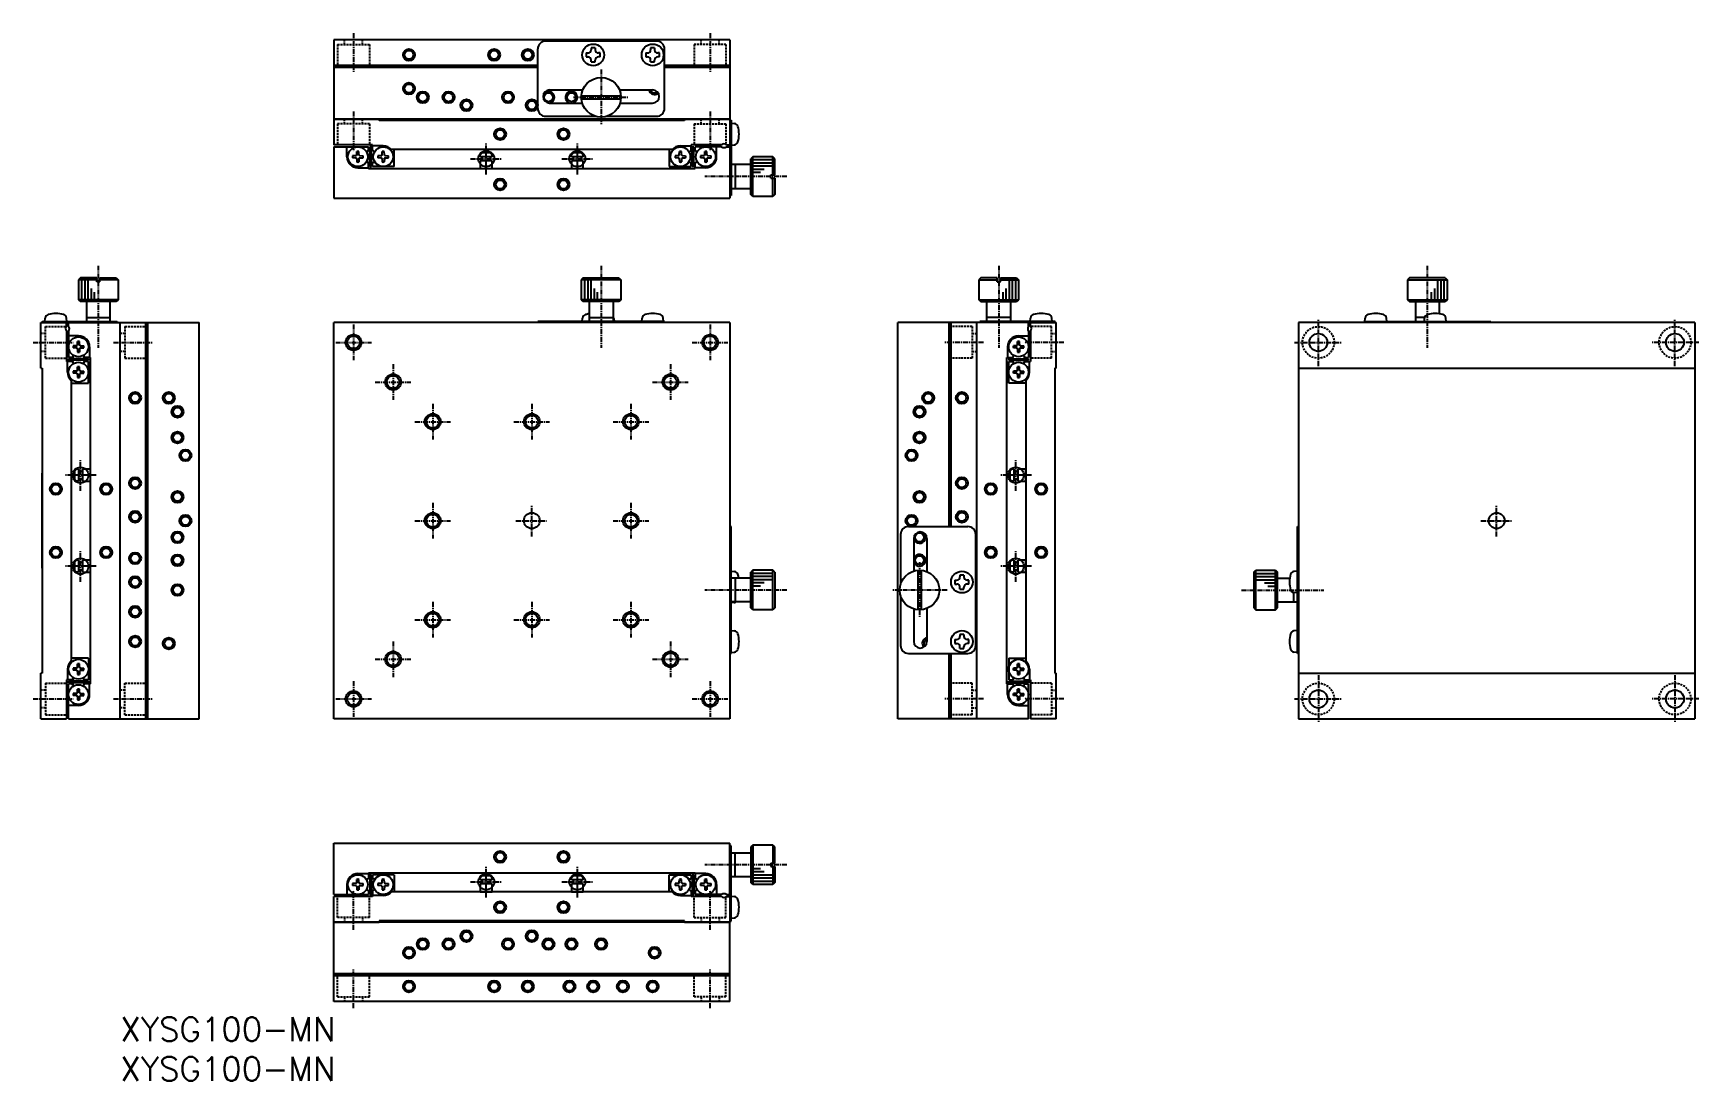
# Model space of a CAD drawing. Extents: x -20 to 401, y 390 to 654.
import ezdxf

# ---------------------------------------------------------------- set-up
doc = ezdxf.new("R2010")
doc.units = 0
doc.linetypes.add('CENTER', pattern=[2, 1.25, -0.25, 0.25, -0.25])
doc.linetypes.add('DASHED', pattern=[0.75, 0.5, -0.25])
doc.layers.get('0').update_dxf_attribs({"linetype": 'CONTINUOUS'})
doc.layers.add('CENTER', color=1, linetype='CENTER')
doc.styles.get("Standard").update_dxf_attribs({"font": 'TXT', "bigfont": 'BIGFONT'})

msp = doc.modelspace()

# ---------------------------------------------------------------- texts
at = {"color": 7, "linetype": 'CONTINUOUS'}
for p in [(2.34, 399.53), (2.34, 389.53)]:
    msp.add_text('XYSG100-MN', height=6, dxfattribs=at).set_placement(p)

# ---------------------------------------------------------------- linework, layer by layer
at = {"color": 7, "linetype": 'CONTINUOUS'}
for p, q in [((56.16, 652.3), (56.16, 632.3)), ((156.16, 652.3), (56.16, 652.3)), ((137.66, 652), (109.66, 652)), ((156.16, 652.3), (156.16, 632.3)), ((107.66, 635), (107.66, 650)), ((119.91, 649), (119.91, 648)), ((119.91, 649), (120.36, 649)), ((119.91, 648), (120.36, 648)), ((122.16, 650.25), (121.16, 650.25)), ((121.16, 650.25), (121.16, 649.8)), ((122.16, 650.25), (122.16, 649.8)), ((123.41, 649), (122.96, 649)), ((123.41, 648), (122.96, 648)), ((123.41, 648), (123.41, 649)), ((134.91, 649), (134.91, 648)), ((134.91, 649), (135.36, 649)), ((134.91, 648), (135.36, 648)), ((137.16, 650.25), (136.16, 650.25)), ((136.16, 650.25), (136.16, 649.8)), ((137.16, 650.25), (137.16, 649.8)), ((138.41, 649), (137.96, 649)), ((138.41, 648), (137.96, 648)), ((138.41, 648), (138.41, 649)), ((139.66, 635), (139.66, 650)), ((107.66, 645.8), (56.16, 645.8)), ((57.56, 645.55), (56.16, 645.55)), ((107.66, 645.3), (56.16, 645.3)), ((57.56, 645.55), (57.56, 645.3)), ((121.16, 646.75), (121.16, 647.2)), ((121.16, 646.75), (122.16, 646.75)), ((122.16, 646.75), (122.16, 647.2)), ((136.16, 646.75), (136.16, 647.2)), ((136.16, 646.75), (137.16, 646.75)), ((137.16, 646.75), (137.16, 647.2)), ((156.16, 645.8), (139.66, 645.8)), ((156.16, 645.3), (139.66, 645.3)), ((154.76, 645.55), (154.76, 645.3)), ((154.76, 645.55), (156.16, 645.55)), ((110.66, 639.65), (119.02, 639.65)), ((128.31, 639.65), (136.66, 639.65)), ((110.66, 636.35), (118.88, 636.35)), ((118.68, 638.2), (128.65, 638.2)), ((118.68, 637.4), (128.65, 637.4)), ((128.45, 636.35), (136.66, 636.35)), ((156.16, 632.3), (56.16, 632.3)), ((56.16, 632.3), (67.66, 632.3)), ((56.16, 632.3), (56.16, 625.8)), ((67.66, 631.95), (67.66, 632.3)), ((144.66, 631.95), (67.66, 631.95)), ((94.16, 632), (94.16, 631.95)), ((94.16, 632), (118.16, 632)), ((109.66, 633), (122.26, 633)), ((118.16, 632), (118.16, 631.95)), ((125.06, 633), (137.66, 633)), ((144.66, 632.3), (156.16, 632.3)), ((144.66, 632.3), (144.66, 631.95)), ((156.16, 632.3), (156.16, 612.3)), ((156.16, 632), (156.46, 632)), ((156.46, 632), (156.46, 613)), ((156.46, 631.25), (157.31, 631.17)), ((65.96, 625.8), (56.16, 625.8)), ((56.16, 625.3), (56.16, 612.3)), ((56.16, 625.3), (64.96, 625.3)), ((59.51, 622.75), (59.51, 625.3)), ((61.78, 623.07), (60.94, 623.06)), ((61.78, 622.52), (60.94, 622.54)), ((61.78, 623.07), (61.92, 623.13)), ((61.78, 622.52), (61.92, 622.46)), ((61.99, 623.3), (61.92, 623.13)), ((61.99, 622.3), (61.92, 622.46)), ((61.99, 623.3), (62, 624.12)), ((61.99, 622.3), (62, 621.47)), ((62.54, 623.3), (62.52, 624.12)), ((62.54, 622.3), (62.52, 621.47)), ((62.54, 623.3), (62.61, 623.13)), ((62.54, 622.3), (62.61, 622.46)), ((62.75, 623.07), (62.61, 623.13)), ((62.75, 622.52), (62.61, 622.46)), ((62.75, 623.07), (63.59, 623.06)), ((62.75, 622.52), (63.59, 622.54)), ((64.67, 624.18), (64.96, 624.35)), ((64.96, 624.35), (64.96, 625.3)), ((65.66, 625.3), (65.26, 625.3)), ((65.26, 620.3), (65.26, 625.3)), ((65.66, 620.3), (65.66, 625.3)), ((65.96, 624.35), (65.96, 625.8)), ((68.66, 625.55), (65.96, 625.55)), ((66.26, 624.18), (65.96, 624.35)), ((68.18, 623.07), (67.34, 623.06)), ((68.18, 622.52), (67.34, 622.54)), ((68.18, 623.07), (68.32, 623.13)), ((68.18, 622.52), (68.32, 622.46)), ((68.39, 623.3), (68.32, 623.13)), ((68.39, 622.3), (68.32, 622.46)), ((68.39, 623.3), (68.4, 624.12)), ((68.39, 622.3), (68.4, 621.47)), ((68.94, 623.3), (68.92, 624.12)), ((68.94, 622.3), (68.92, 621.47)), ((68.94, 623.3), (69.01, 623.13)), ((68.94, 622.3), (69.01, 622.46)), ((69.15, 623.07), (69.01, 623.13)), ((69.15, 622.52), (69.01, 622.46)), ((69.15, 623.07), (69.99, 623.06)), ((69.15, 622.52), (69.99, 622.54)), ((141.59, 624.6), (70.74, 624.6)), ((71.46, 620.3), (71.46, 624.6)), ((93.66, 623.8), (93.16, 623.3)), ((93.16, 622.8), (93.16, 623.3)), ((96.16, 622.8), (93.16, 622.8)), ((95.66, 623.8), (93.66, 623.8)), ((93.66, 621.8), (93.66, 622.8)), ((95.66, 623.8), (96.16, 623.3)), ((95.66, 622.8), (95.66, 621.8)), ((96.16, 622.8), (96.16, 623.3)), ((116.66, 623.8), (116.16, 623.3)), ((116.16, 622.8), (116.16, 623.3)), ((119.16, 622.8), (116.16, 622.8)), ((118.66, 623.8), (116.66, 623.8)), ((116.66, 621.8), (116.66, 622.8)), ((118.66, 623.8), (119.16, 623.3)), ((118.66, 622.8), (118.66, 621.8)), ((119.16, 622.8), (119.16, 623.3)), ((140.86, 624.6), (140.86, 620.3)), ((143.18, 623.07), (142.34, 623.06)), ((143.18, 622.52), (142.34, 622.54)), ((143.18, 623.07), (143.32, 623.13)), ((143.18, 622.52), (143.32, 622.46)), ((143.39, 623.3), (143.32, 623.13)), ((143.39, 622.3), (143.32, 622.46)), ((143.39, 623.3), (143.4, 624.12)), ((143.39, 622.3), (143.4, 621.47)), ((143.66, 625.55), (146.36, 625.55)), ((143.94, 623.3), (143.92, 624.12)), ((143.94, 622.3), (143.92, 621.47)), ((143.94, 623.3), (144.01, 623.13)), ((143.94, 622.3), (144.01, 622.46)), ((144.15, 623.07), (144.01, 623.13)), ((144.15, 622.52), (144.01, 622.46)), ((144.15, 623.07), (144.99, 623.06)), ((144.15, 622.52), (144.99, 622.54)), ((146.07, 624.18), (146.36, 624.35)), ((154, 625.8), (146.36, 625.8)), ((146.36, 624.35), (146.36, 625.8)), ((146.66, 625.3), (147.06, 625.3)), ((146.66, 620.3), (146.66, 625.3)), ((147.06, 620.3), (147.06, 625.3)), ((147.36, 624.35), (147.36, 625.3)), ((154.06, 625.3), (147.36, 625.3)), ((147.66, 624.18), (147.36, 624.35)), ((149.58, 623.07), (148.74, 623.06)), ((149.58, 622.52), (148.74, 622.54)), ((149.58, 623.07), (149.72, 623.13)), ((149.58, 622.52), (149.72, 622.46)), ((149.79, 623.3), (149.72, 623.13)), ((149.79, 622.3), (149.72, 622.46)), ((149.79, 623.3), (149.8, 624.12)), ((149.79, 622.3), (149.8, 621.47)), ((150.34, 623.3), (150.32, 624.12)), ((150.34, 622.3), (150.32, 621.47)), ((150.34, 623.3), (150.41, 623.13)), ((150.34, 622.3), (150.41, 622.46)), ((150.55, 623.07), (150.41, 623.13)), ((150.55, 622.52), (150.41, 622.46)), ((150.55, 623.07), (151.39, 623.06)), ((150.55, 622.52), (151.39, 622.54)), ((152.81, 622.75), (152.81, 625.3)), ((155.26, 625.3), (156.16, 625.3)), ((155.33, 625.8), (156.16, 625.8)), ((156.46, 625.75), (157.31, 625.82)), ((161.96, 622.8), (161.46, 622.3)), ((161.46, 613.3), (161.46, 622.3)), ((166.96, 622.8), (161.96, 622.8)), ((167.46, 622.3), (166.96, 622.8)), ((167.46, 618.2), (167.46, 622.3)), ((62.26, 620), (64.96, 620)), ((64.67, 621.42), (64.96, 621.25)), ((64.96, 619.8), (64.96, 621.25)), ((64.96, 619.8), (147.36, 619.8)), ((65.26, 620.3), (65.66, 620.3)), ((66.26, 621.42), (65.96, 621.25)), ((65.96, 620.3), (65.96, 621.25)), ((71.46, 620.3), (65.96, 620.3)), ((93.16, 621.8), (93.16, 619.8)), ((96.16, 621.8), (93.16, 621.8)), ((96.16, 619.8), (96.16, 621.8)), ((116.16, 621.8), (116.16, 619.8)), ((119.16, 621.8), (116.16, 621.8)), ((119.16, 619.8), (119.16, 621.8)), ((140.86, 620.3), (146.36, 620.3)), ((146.07, 621.42), (146.36, 621.25)), ((146.36, 620.3), (146.36, 621.25)), ((147.06, 620.3), (146.66, 620.3)), ((147.66, 621.42), (147.36, 621.25)), ((147.36, 619.8), (147.36, 621.25)), ((150.06, 620), (147.36, 620)), ((161.46, 620.8), (156.46, 620.8)), ((157.46, 620.8), (157.46, 614.8)), ((166.46, 617.4), (166.46, 618.2)), ((166.46, 618.2), (167.46, 618.2)), ((156.46, 614.8), (161.46, 614.8)), ((166.46, 617.4), (167.46, 617.4)), ((167.46, 617.4), (167.46, 613.3)), ((56.16, 612.3), (156.16, 612.3)), ((156.46, 613), (156.16, 613)), ((161.96, 612.8), (161.46, 613.3)), ((166.96, 612.8), (161.96, 612.8)), ((167.46, 613.3), (166.96, 612.8)), ((-7.76, 592.21), (-8.26, 591.71)), ((-8.26, 591.71), (-8.26, 586.71)), ((-3.66, 592.21), (-7.76, 592.21)), ((-3.66, 591.21), (-3.66, 592.21)), ((-2.86, 591.21), (-3.66, 591.21)), ((-2.86, 592.21), (1.24, 592.21)), ((-2.86, 591.21), (-2.86, 592.21)), ((1.24, 592.21), (1.74, 591.71)), ((1.74, 591.71), (1.74, 586.71)), ((119.16, 592.21), (118.66, 591.71)), ((118.66, 591.71), (118.66, 586.71)), ((119.16, 592.21), (128.16, 592.21)), ((128.16, 592.21), (128.66, 591.71)), ((128.66, 591.71), (128.66, 586.71)), ((219.52, 592.21), (219.02, 591.71)), ((219.02, 591.71), (219.02, 586.71)), ((223.62, 592.21), (219.52, 592.21)), ((223.62, 591.21), (223.62, 592.21)), ((223.62, 591.21), (224.42, 591.21)), ((224.42, 592.21), (228.52, 592.21)), ((224.42, 591.21), (224.42, 592.21)), ((228.52, 592.21), (229.02, 591.71)), ((229.02, 591.71), (229.02, 586.71)), ((327.68, 592.21), (327.18, 591.71)), ((327.18, 591.71), (327.18, 586.71)), ((336.68, 592.21), (327.68, 592.21)), ((336.68, 592.21), (337.18, 591.71)), ((337.18, 591.71), (337.18, 586.71)), ((-8.26, 586.71), (-7.76, 586.21)), ((1.24, 586.21), (-7.76, 586.21)), ((-6.26, 586.21), (-6.26, 581.21)), ((-0.26, 581.21), (-0.26, 586.21)), ((1.74, 586.71), (1.24, 586.21)), ((118.66, 586.71), (119.16, 586.21)), ((128.16, 586.21), (119.16, 586.21)), ((120.66, 586.21), (120.66, 581.21)), ((126.66, 586.21), (126.66, 581.21)), ((128.66, 586.71), (128.16, 586.21)), ((219.02, 586.71), (219.52, 586.21)), ((219.52, 586.21), (228.52, 586.21)), ((221.02, 581.21), (221.02, 586.21)), ((227.02, 586.21), (227.02, 581.21)), ((229.02, 586.71), (228.52, 586.21)), ((327.18, 586.71), (327.68, 586.21)), ((327.68, 586.21), (336.68, 586.21)), ((329.18, 586.21), (329.18, 581.21)), ((335.18, 586.21), (335.18, 583.14)), ((337.18, 586.71), (336.68, 586.21)), ((-17.76, 580.91), (2.24, 580.91)), ((-17.76, 569.41), (-17.76, 580.91)), ((-17.46, 581.21), (1.54, 581.21)), ((-17.46, 580.91), (-17.46, 581.21)), ((-16.71, 581.21), (-16.63, 582.06)), ((-11.21, 581.21), (-11.28, 582.06)), ((-11.26, 580.07), (-11.26, 580.91)), ((-10.76, 580.01), (-10.76, 580.91)), ((-6.26, 582.21), (-0.26, 582.21)), ((1.54, 581.21), (1.54, 580.91)), ((2.24, 480.91), (2.24, 580.91)), ((2.24, 580.91), (22.24, 580.91)), ((2.24, 480.91), (2.24, 580.91)), ((8.74, 480.91), (8.74, 580.91)), ((8.99, 579.51), (8.99, 580.91)), ((9.24, 480.91), (9.24, 580.91)), ((22.24, 480.91), (22.24, 580.91)), ((156.16, 580.91), (56.16, 580.91)), ((56.16, 480.91), (56.16, 580.91)), ((139.66, 581.21), (107.66, 581.21)), ((107.66, 581.21), (107.66, 580.91)), ((118.91, 581.21), (118.99, 582.06)), ((120.66, 582.21), (126.66, 582.21)), ((126.85, 581.98), (126.91, 581.21)), ((133.91, 581.21), (133.99, 582.06)), ((139.41, 581.21), (139.34, 582.06)), ((139.66, 580.91), (139.66, 581.21)), ((156.16, 580.91), (156.16, 480.91)), ((218.52, 580.91), (198.52, 580.91)), ((198.52, 480.91), (198.52, 580.91)), ((211.52, 529.41), (211.52, 580.91)), ((211.77, 579.51), (211.77, 580.91)), ((212.02, 529.41), (212.02, 580.91)), ((218.52, 480.91), (218.52, 580.91)), ((231.52, 580.91), (218.52, 580.91)), ((218.52, 480.91), (218.52, 580.91)), ((238.22, 581.21), (219.22, 581.21)), ((219.22, 581.21), (219.22, 580.91)), ((227.02, 582.21), (221.02, 582.21)), ((231.52, 580.01), (231.52, 580.91)), ((231.97, 581.21), (232.04, 582.06)), ((232.02, 580.07), (232.02, 580.91)), ((232.02, 580.91), (238.52, 580.91)), ((237.47, 581.21), (237.4, 582.06)), ((238.22, 580.91), (238.22, 581.21)), ((238.52, 569.41), (238.52, 580.91)), ((299.68, 580.91), (299.68, 480.91)), ((399.68, 580.91), (299.68, 580.91)), ((316.18, 581.21), (348.18, 581.21)), ((316.18, 580.91), (316.18, 581.21)), ((316.43, 581.21), (316.5, 582.06)), ((321.93, 581.21), (321.85, 582.06)), ((331.52, 582.21), (329.18, 582.21)), ((331.43, 581.21), (331.5, 582.06)), ((336.93, 581.21), (336.85, 582.06)), ((348.18, 581.21), (348.18, 580.91)), ((399.68, 580.91), (399.68, 480.91)), ((-11.26, 578.75), (-11.26, 571.11)), ((-10.76, 578.81), (-10.76, 572.11)), ((-8.21, 577.56), (-10.76, 577.56)), ((-8.53, 575.29), (-8.52, 576.14)), ((-7.98, 575.29), (-8, 576.14)), ((8.99, 579.51), (9.24, 579.51)), ((211.77, 579.51), (211.52, 579.51)), ((228.75, 575.29), (228.76, 576.14)), ((228.97, 577.56), (231.52, 577.56)), ((229.29, 575.29), (229.28, 576.14)), ((231.52, 578.81), (231.52, 572.11)), ((232.02, 578.75), (232.02, 571.11)), ((-9.81, 572.11), (-10.76, 572.11)), ((-10.76, 571.41), (-10.76, 571.81)), ((-5.76, 571.81), (-10.76, 571.81)), ((-9.64, 572.41), (-9.81, 572.11)), ((-8.76, 575.09), (-9.58, 575.07)), ((-8.76, 574.54), (-9.58, 574.55)), ((-8.76, 575.09), (-8.59, 575.16)), ((-8.76, 574.54), (-8.59, 574.46)), ((-8.53, 575.29), (-8.59, 575.16)), ((-8.53, 574.33), (-8.59, 574.46)), ((-8.53, 574.33), (-8.52, 573.49)), ((-7.98, 574.33), (-8, 573.49)), ((-7.98, 575.29), (-7.92, 575.16)), ((-7.98, 574.33), (-7.92, 574.46)), ((-7.76, 575.09), (-7.92, 575.16)), ((-7.76, 574.54), (-7.92, 574.46)), ((-7.76, 575.09), (-6.93, 575.07)), ((-7.76, 574.54), (-6.93, 574.55)), ((-6.88, 572.41), (-6.71, 572.11)), ((-5.26, 572.11), (-6.71, 572.11)), ((-5.76, 571.81), (-5.76, 571.41)), ((-5.46, 574.81), (-5.46, 572.11)), ((-5.26, 489.71), (-5.26, 572.11)), ((226.02, 489.71), (226.02, 572.11)), ((226.02, 572.11), (227.47, 572.11)), ((226.22, 574.81), (226.22, 572.11)), ((226.52, 571.81), (226.52, 571.41)), ((226.52, 571.81), (231.52, 571.81)), ((227.64, 572.41), (227.47, 572.11)), ((228.52, 575.09), (227.7, 575.07)), ((228.52, 574.54), (227.7, 574.55)), ((228.52, 575.09), (228.69, 575.16)), ((228.52, 574.54), (228.69, 574.46)), ((228.75, 575.29), (228.69, 575.16)), ((228.75, 574.33), (228.69, 574.46)), ((228.75, 574.33), (228.76, 573.49)), ((229.29, 574.33), (229.28, 573.49)), ((229.29, 575.29), (229.35, 575.16)), ((229.29, 574.33), (229.35, 574.46)), ((229.52, 575.09), (229.35, 575.16)), ((229.52, 574.54), (229.35, 574.46)), ((229.52, 575.09), (230.34, 575.07)), ((229.52, 574.54), (230.34, 574.55)), ((230.4, 572.41), (230.57, 572.11)), ((230.57, 572.11), (231.52, 572.11)), ((231.52, 571.41), (231.52, 571.81)), ((-17.76, 569.41), (-17.41, 569.41)), ((-17.41, 569.41), (-17.41, 492.41)), ((-9.81, 571.11), (-11.26, 571.11)), ((-11.01, 568.41), (-11.01, 571.11)), ((-5.76, 571.41), (-10.76, 571.41)), ((-9.64, 570.82), (-9.81, 571.11)), ((-8.76, 568.69), (-9.58, 568.67)), ((-8.76, 568.14), (-9.58, 568.15)), ((-8.76, 568.69), (-8.59, 568.76)), ((-8.76, 568.14), (-8.59, 568.06)), ((-8.53, 568.89), (-8.59, 568.76)), ((-8.53, 567.93), (-8.59, 568.06)), ((-8.53, 568.89), (-8.52, 569.74)), ((-8.53, 567.93), (-8.52, 567.09)), ((-7.98, 568.89), (-8, 569.74)), ((-7.98, 567.93), (-8, 567.09)), ((-7.98, 568.89), (-7.92, 568.76)), ((-7.98, 567.93), (-7.92, 568.06)), ((-7.76, 568.69), (-7.92, 568.76)), ((-7.76, 568.14), (-7.92, 568.06)), ((-7.76, 568.69), (-6.93, 568.67)), ((-7.76, 568.14), (-6.93, 568.15)), ((-6.88, 570.82), (-6.71, 571.11)), ((-5.76, 571.11), (-6.71, 571.11)), ((-5.76, 565.61), (-5.76, 571.11)), ((226.52, 571.41), (231.52, 571.41)), ((226.52, 571.11), (227.47, 571.11)), ((226.52, 565.61), (226.52, 571.11)), ((227.64, 570.82), (227.47, 571.11)), ((228.52, 568.69), (227.7, 568.67)), ((228.52, 568.14), (227.7, 568.15)), ((228.52, 568.69), (228.69, 568.76)), ((228.52, 568.14), (228.69, 568.06)), ((228.75, 568.89), (228.69, 568.76)), ((228.75, 567.93), (228.69, 568.06)), ((228.75, 568.89), (228.76, 569.74)), ((228.75, 567.93), (228.76, 567.09)), ((229.29, 568.89), (229.28, 569.74)), ((229.29, 567.93), (229.28, 567.09)), ((229.29, 568.89), (229.35, 568.76)), ((229.29, 567.93), (229.35, 568.06)), ((229.52, 568.69), (229.35, 568.76)), ((229.52, 568.14), (229.35, 568.06)), ((229.52, 568.69), (230.34, 568.67)), ((229.52, 568.14), (230.34, 568.15)), ((230.4, 570.82), (230.57, 571.11)), ((230.57, 571.11), (232.02, 571.11)), ((231.77, 568.41), (231.77, 571.11)), ((238.17, 569.41), (238.17, 492.41)), ((238.52, 569.41), (238.17, 569.41)), ((299.68, 569.41), (399.68, 569.41)), ((-10.06, 566.33), (-10.06, 495.49)), ((-10.06, 565.61), (-5.76, 565.61)), ((230.82, 565.61), (226.52, 565.61)), ((230.82, 566.33), (230.82, 495.49)), ((-17.46, 542.91), (-17.41, 542.91)), ((-17.46, 518.91), (-17.46, 542.91)), ((-9.26, 543.41), (-8.76, 543.91)), ((-9.26, 543.41), (-9.26, 541.41)), ((-8.26, 543.91), (-8.76, 543.91)), ((-8.26, 543.91), (-8.26, 540.91)), ((-8.26, 543.41), (-7.26, 543.41)), ((-5.26, 543.91), (-7.26, 543.91)), ((-7.26, 543.91), (-7.26, 540.91)), ((226.82, 543.41), (227.32, 543.91)), ((226.82, 543.41), (226.82, 541.41)), ((227.82, 543.91), (227.32, 543.91)), ((227.82, 543.91), (227.82, 540.91)), ((227.82, 543.41), (228.82, 543.41)), ((230.82, 543.91), (228.82, 543.91)), ((228.82, 543.91), (228.82, 540.91)), ((230.82, 540.91), (230.82, 543.91)), ((-9.26, 541.41), (-8.76, 540.91)), ((-8.26, 540.91), (-8.76, 540.91)), ((-7.26, 541.41), (-8.26, 541.41)), ((-7.26, 540.91), (-5.26, 540.91)), ((226.82, 541.41), (227.32, 540.91)), ((227.82, 540.91), (227.32, 540.91)), ((228.82, 541.41), (227.82, 541.41)), ((228.82, 540.91), (230.82, 540.91)), ((156.46, 529.41), (156.16, 529.41)), ((156.46, 497.41), (156.46, 529.41)), ((199.22, 527.41), (199.22, 514.81)), ((201.22, 529.41), (216.22, 529.41)), ((202.57, 526.41), (202.57, 518.2)), ((205.87, 526.41), (205.87, 518.06)), ((218.22, 499.41), (218.22, 527.41)), ((299.38, 497.41), (299.38, 529.41)), ((299.38, 529.41), (299.68, 529.41)), ((-17.46, 518.91), (-17.41, 518.91)), ((-9.26, 520.41), (-8.76, 520.91)), ((-9.26, 520.41), (-9.26, 518.41)), ((-9.26, 518.41), (-8.76, 517.91)), ((-8.26, 520.91), (-8.76, 520.91)), ((-8.26, 517.91), (-8.76, 517.91)), ((-8.26, 520.91), (-8.26, 517.91)), ((-8.26, 520.41), (-7.26, 520.41)), ((-7.26, 518.41), (-8.26, 518.41)), ((-5.26, 520.91), (-7.26, 520.91)), ((-7.26, 520.91), (-7.26, 517.91)), ((-7.26, 517.91), (-5.26, 517.91)), ((156.46, 518.16), (157.31, 518.09)), ((161.96, 518.41), (161.46, 517.91)), ((161.46, 508.91), (161.46, 517.91)), ((166.96, 518.41), (161.96, 518.41)), ((167.46, 517.91), (166.96, 518.41)), ((167.46, 517.91), (167.46, 508.91)), ((203.62, 518.4), (203.62, 508.43)), ((204.42, 518.4), (204.42, 508.43)), ((215.22, 517.16), (214.22, 517.16)), ((214.22, 517.16), (214.22, 516.71)), ((215.22, 517.16), (215.22, 516.71)), ((226.82, 520.41), (227.32, 520.91)), ((226.82, 520.41), (226.82, 518.41)), ((226.82, 518.41), (227.32, 517.91)), ((227.82, 520.91), (227.32, 520.91)), ((227.82, 517.91), (227.32, 517.91)), ((227.82, 520.91), (227.82, 517.91)), ((227.82, 520.41), (228.82, 520.41)), ((228.82, 518.41), (227.82, 518.41)), ((230.82, 520.91), (228.82, 520.91)), ((228.82, 520.91), (228.82, 517.91)), ((228.82, 517.91), (230.82, 517.91)), ((230.82, 517.91), (230.82, 520.91)), ((288.38, 517.91), (288.88, 518.41)), ((288.38, 517.91), (288.38, 508.91)), ((288.88, 518.41), (293.88, 518.41)), ((293.88, 518.41), (294.38, 517.91)), ((294.38, 508.91), (294.38, 517.91)), ((299.38, 518.16), (298.53, 518.09)), ((161.46, 516.41), (156.46, 516.41)), ((157.46, 516.41), (157.46, 510.41)), ((212.97, 515.91), (212.97, 514.91)), ((212.97, 515.91), (213.42, 515.91)), ((212.97, 514.91), (213.42, 514.91)), ((214.22, 513.66), (214.22, 514.11)), ((214.22, 513.66), (215.22, 513.66)), ((215.22, 513.66), (215.22, 514.11)), ((216.47, 515.91), (216.02, 515.91)), ((216.47, 514.91), (216.02, 514.91)), ((216.47, 514.91), (216.47, 515.91)), ((294.38, 516.41), (297.45, 516.41)), ((161.46, 510.41), (156.46, 510.41)), ((157.23, 510.23), (156.46, 510.16)), ((161.96, 508.41), (161.46, 508.91)), ((167.46, 508.91), (166.96, 508.41)), ((199.22, 512.01), (199.22, 499.41)), ((202.57, 508.63), (202.57, 500.41)), ((205.87, 508.77), (205.87, 500.41)), ((288.38, 508.91), (288.88, 508.41)), ((293.88, 508.41), (294.38, 508.91)), ((294.38, 510.41), (299.38, 510.41)), ((298.38, 512.76), (298.38, 510.41)), ((299.38, 512.66), (298.53, 512.74)), ((166.96, 508.41), (161.96, 508.41)), ((288.88, 508.41), (293.88, 508.41)), ((156.46, 503.16), (157.31, 503.09)), ((212.97, 500.91), (212.97, 499.91)), ((212.97, 500.91), (213.42, 500.91)), ((215.22, 502.16), (214.22, 502.16)), ((214.22, 502.16), (214.22, 501.71)), ((215.22, 502.16), (215.22, 501.71)), ((216.47, 500.91), (216.02, 500.91)), ((216.47, 499.91), (216.47, 500.91)), ((299.38, 503.16), (298.53, 503.09)), ((-5.76, 496.21), (-10.06, 496.21)), ((-5.76, 496.21), (-5.76, 490.71)), ((156.16, 497.41), (156.46, 497.41)), ((156.46, 497.66), (157.31, 497.74)), ((201.22, 497.41), (216.22, 497.41)), ((211.52, 480.91), (211.52, 497.41)), ((212.02, 480.91), (212.02, 497.41)), ((212.97, 499.91), (213.42, 499.91)), ((214.22, 498.66), (214.22, 499.11)), ((214.22, 498.66), (215.22, 498.66)), ((215.22, 498.66), (215.22, 499.11)), ((216.47, 499.91), (216.02, 499.91)), ((226.52, 496.21), (226.52, 490.71)), ((226.52, 496.21), (230.82, 496.21)), ((299.38, 497.66), (298.53, 497.74)), ((299.68, 497.41), (299.38, 497.41)), ((-17.76, 480.91), (-17.76, 492.41)), ((-17.41, 492.41), (-17.76, 492.41)), ((-11.01, 493.41), (-11.01, 490.71)), ((-8.76, 493.69), (-9.58, 493.67)), ((-8.76, 493.14), (-9.58, 493.15)), ((-8.76, 493.69), (-8.59, 493.76)), ((-8.76, 493.14), (-8.59, 493.06)), ((-8.53, 493.89), (-8.59, 493.76)), ((-8.53, 492.93), (-8.59, 493.06)), ((-8.53, 493.89), (-8.52, 494.74)), ((-8.53, 492.93), (-8.52, 492.09)), ((-7.98, 493.89), (-8, 494.74)), ((-7.98, 492.93), (-8, 492.09)), ((-7.98, 493.89), (-7.92, 493.76)), ((-7.98, 492.93), (-7.92, 493.06)), ((-7.76, 493.69), (-7.92, 493.76)), ((-7.76, 493.14), (-7.92, 493.06)), ((-7.76, 493.69), (-6.93, 493.67)), ((-7.76, 493.14), (-6.93, 493.15)), ((228.52, 493.69), (227.7, 493.67)), ((228.52, 493.14), (227.7, 493.15)), ((228.52, 493.69), (228.69, 493.76)), ((228.52, 493.14), (228.69, 493.06)), ((228.75, 493.89), (228.69, 493.76)), ((228.75, 492.93), (228.69, 493.06)), ((228.75, 493.89), (228.76, 494.74)), ((228.75, 492.93), (228.76, 492.09)), ((229.29, 493.89), (229.28, 494.74)), ((229.29, 492.93), (229.28, 492.09)), ((229.29, 493.89), (229.35, 493.76)), ((229.29, 492.93), (229.35, 493.06)), ((229.52, 493.69), (229.35, 493.76)), ((229.52, 493.14), (229.35, 493.06)), ((229.52, 493.69), (230.34, 493.67)), ((229.52, 493.14), (230.34, 493.15)), ((231.77, 493.41), (231.77, 490.71)), ((238.17, 492.41), (238.52, 492.41)), ((238.52, 480.91), (238.52, 492.41)), ((299.68, 492.41), (399.68, 492.41)), ((-9.81, 490.71), (-11.26, 490.71)), ((-11.26, 490.71), (-11.26, 480.91)), ((-10.76, 490.41), (-10.76, 490.01)), ((-5.76, 490.41), (-10.76, 490.41)), ((-5.76, 490.01), (-10.76, 490.01)), ((-9.81, 489.71), (-10.76, 489.71)), ((-10.76, 480.91), (-10.76, 489.71)), ((-9.64, 491.01), (-9.81, 490.71)), ((-9.64, 489.42), (-9.81, 489.71)), ((-8.53, 487.49), (-8.52, 488.34)), ((-7.98, 487.49), (-8, 488.34)), ((-6.88, 491.01), (-6.71, 490.71)), ((-6.88, 489.42), (-6.71, 489.71)), ((-5.76, 490.71), (-6.71, 490.71)), ((-5.26, 489.71), (-6.71, 489.71)), ((-5.76, 490.01), (-5.76, 490.41)), ((-5.46, 487.01), (-5.46, 489.71)), ((226.02, 489.71), (227.47, 489.71)), ((226.22, 487.01), (226.22, 489.71)), ((226.52, 490.71), (227.47, 490.71)), ((226.52, 490.01), (226.52, 490.41)), ((226.52, 490.41), (231.52, 490.41)), ((226.52, 490.01), (231.52, 490.01)), ((227.64, 491.01), (227.47, 490.71)), ((227.64, 489.42), (227.47, 489.71)), ((228.75, 487.49), (228.76, 488.34)), ((229.29, 487.49), (229.28, 488.34)), ((230.4, 491.01), (230.57, 490.71)), ((230.4, 489.42), (230.57, 489.71)), ((230.57, 490.71), (232.02, 490.71)), ((230.57, 489.71), (231.52, 489.71)), ((231.52, 490.41), (231.52, 490.01)), ((231.52, 480.91), (231.52, 489.71)), ((232.02, 490.71), (232.02, 480.91)), ((-8.21, 484.26), (-10.76, 484.26)), ((-8.76, 487.29), (-9.58, 487.27)), ((-8.76, 486.74), (-9.58, 486.75)), ((-8.76, 487.29), (-8.59, 487.36)), ((-8.76, 486.74), (-8.59, 486.66)), ((-8.53, 487.49), (-8.59, 487.36)), ((-8.53, 486.53), (-8.59, 486.66)), ((-8.53, 486.53), (-8.52, 485.69)), ((-7.98, 486.53), (-8, 485.69)), ((-7.98, 487.49), (-7.92, 487.36)), ((-7.98, 486.53), (-7.92, 486.66)), ((-7.76, 487.29), (-7.92, 487.36)), ((-7.76, 486.74), (-7.92, 486.66)), ((-7.76, 487.29), (-6.93, 487.27)), ((-7.76, 486.74), (-6.93, 486.75)), ((228.52, 487.29), (227.7, 487.27)), ((228.52, 486.74), (227.7, 486.75)), ((228.52, 487.29), (228.69, 487.36)), ((228.52, 486.74), (228.69, 486.66)), ((228.75, 487.49), (228.69, 487.36)), ((228.75, 486.53), (228.69, 486.66)), ((228.75, 486.53), (228.76, 485.69)), ((228.97, 484.26), (231.52, 484.26)), ((229.29, 486.53), (229.28, 485.69)), ((229.29, 487.49), (229.35, 487.36)), ((229.29, 486.53), (229.35, 486.66)), ((229.52, 487.29), (229.35, 487.36)), ((229.52, 486.74), (229.35, 486.66)), ((229.52, 487.29), (230.34, 487.27)), ((229.52, 486.74), (230.34, 486.75)), ((-17.76, 480.91), (-11.26, 480.91)), ((-10.76, 480.91), (2.24, 480.91)), ((2.24, 480.91), (22.24, 480.91)), ((8.99, 482.31), (9.24, 482.31)), ((8.99, 482.31), (8.99, 480.91)), ((156.16, 480.91), (56.16, 480.91)), ((218.52, 480.91), (198.52, 480.91)), ((211.77, 482.31), (211.52, 482.31)), ((211.77, 482.31), (211.77, 480.91)), ((231.52, 480.91), (218.52, 480.91)), ((238.52, 480.91), (232.02, 480.91)), ((299.68, 480.91), (399.68, 480.91)), ((56.16, 449.53), (156.16, 449.53)), ((56.16, 436.53), (56.16, 449.53)), ((156.16, 436.53), (156.16, 449.53)), ((156.46, 448.83), (156.16, 448.83)), ((156.46, 429.83), (156.46, 448.83)), ((156.46, 447.03), (161.46, 447.03)), ((157.46, 441.03), (157.46, 447.03)), ((161.96, 449.03), (161.46, 448.53)), ((161.46, 448.53), (161.46, 439.53)), ((166.96, 449.03), (161.96, 449.03)), ((167.46, 448.53), (166.96, 449.03)), ((167.46, 444.43), (167.46, 448.53)), ((62.26, 441.83), (64.96, 441.83)), ((64.96, 442.03), (147.36, 442.03)), ((64.96, 442.03), (64.96, 440.58)), ((65.26, 441.53), (65.66, 441.53)), ((65.26, 441.53), (65.26, 436.53)), ((65.66, 441.53), (65.66, 436.53)), ((65.96, 441.53), (65.96, 440.58)), ((71.46, 441.53), (65.96, 441.53)), ((71.46, 441.53), (71.46, 437.23)), ((140.86, 441.53), (146.36, 441.53)), ((140.86, 437.23), (140.86, 441.53)), ((146.36, 441.53), (146.36, 440.58)), ((147.06, 441.53), (146.66, 441.53)), ((146.66, 441.53), (146.66, 436.53)), ((147.06, 441.53), (147.06, 436.53)), ((147.36, 442.03), (147.36, 440.58)), ((150.06, 441.83), (147.36, 441.83)), ((166.46, 444.43), (166.46, 443.63)), ((166.46, 444.43), (167.46, 444.43)), ((166.46, 443.63), (167.46, 443.63)), ((167.46, 443.63), (167.46, 439.53)), ((59.51, 439.08), (59.51, 436.53)), ((61.78, 439.3), (60.94, 439.29)), ((61.78, 438.75), (60.94, 438.77)), ((61.78, 439.3), (61.92, 439.36)), ((61.78, 438.75), (61.92, 438.69)), ((61.99, 439.53), (61.92, 439.36)), ((61.99, 438.53), (61.92, 438.69)), ((61.99, 439.53), (62, 440.35)), ((61.99, 438.53), (62, 437.7)), ((62.54, 439.53), (62.52, 440.35)), ((62.54, 438.53), (62.52, 437.7)), ((62.54, 439.53), (62.61, 439.36)), ((62.54, 438.53), (62.61, 438.69)), ((62.75, 439.3), (62.61, 439.36)), ((62.75, 438.75), (62.61, 438.69)), ((62.75, 439.3), (63.59, 439.29)), ((62.75, 438.75), (63.59, 438.77)), ((64.67, 440.41), (64.96, 440.58)), ((64.67, 437.65), (64.96, 437.48)), ((64.96, 437.48), (64.96, 436.53)), ((66.26, 440.41), (65.96, 440.58)), ((66.26, 437.65), (65.96, 437.48)), ((65.96, 437.48), (65.96, 436.03)), ((68.18, 439.3), (67.34, 439.29)), ((68.18, 438.75), (67.34, 438.77)), ((68.18, 439.3), (68.32, 439.36)), ((68.18, 438.75), (68.32, 438.69)), ((68.39, 439.53), (68.32, 439.36)), ((68.39, 438.53), (68.32, 438.69)), ((68.39, 439.53), (68.4, 440.35)), ((68.39, 438.53), (68.4, 437.7)), ((68.94, 439.53), (68.92, 440.35)), ((68.94, 438.53), (68.92, 437.7)), ((68.94, 439.53), (69.01, 439.36)), ((68.94, 438.53), (69.01, 438.69)), ((69.15, 439.3), (69.01, 439.36)), ((69.15, 438.75), (69.01, 438.69)), ((69.15, 439.3), (69.99, 439.29)), ((69.15, 438.75), (69.99, 438.77)), ((141.59, 437.23), (70.74, 437.23)), ((93.66, 441.23), (93.16, 440.73)), ((93.16, 440.23), (93.16, 440.73)), ((96.16, 440.23), (93.16, 440.23)), ((93.16, 439.23), (93.16, 437.23)), ((96.16, 439.23), (93.16, 439.23)), ((93.16, 437.23), (96.16, 437.23)), ((95.66, 441.23), (93.66, 441.23)), ((93.66, 439.23), (93.66, 440.23)), ((95.66, 441.23), (96.16, 440.73)), ((95.66, 440.23), (95.66, 439.23)), ((96.16, 440.23), (96.16, 440.73)), ((96.16, 437.23), (96.16, 439.23)), ((116.66, 441.23), (116.16, 440.73)), ((116.16, 440.23), (116.16, 440.73)), ((119.16, 440.23), (116.16, 440.23)), ((116.16, 439.23), (116.16, 437.23)), ((119.16, 439.23), (116.16, 439.23)), ((116.16, 437.23), (119.16, 437.23)), ((118.66, 441.23), (116.66, 441.23)), ((116.66, 439.23), (116.66, 440.23)), ((118.66, 441.23), (119.16, 440.73)), ((118.66, 440.23), (118.66, 439.23)), ((119.16, 440.23), (119.16, 440.73)), ((119.16, 437.23), (119.16, 439.23)), ((143.18, 439.3), (142.34, 439.29)), ((143.18, 438.75), (142.34, 438.77)), ((143.18, 439.3), (143.32, 439.36)), ((143.18, 438.75), (143.32, 438.69)), ((143.39, 439.53), (143.32, 439.36)), ((143.39, 438.53), (143.32, 438.69)), ((143.39, 439.53), (143.4, 440.35)), ((143.39, 438.53), (143.4, 437.7)), ((143.94, 439.53), (143.92, 440.35)), ((143.94, 438.53), (143.92, 437.7)), ((143.94, 439.53), (144.01, 439.36)), ((143.94, 438.53), (144.01, 438.69)), ((144.15, 439.3), (144.01, 439.36)), ((144.15, 438.75), (144.01, 438.69)), ((144.15, 439.3), (144.99, 439.29)), ((144.15, 438.75), (144.99, 438.77)), ((146.07, 440.41), (146.36, 440.58)), ((146.07, 437.65), (146.36, 437.48)), ((146.36, 437.48), (146.36, 436.03)), ((147.66, 440.41), (147.36, 440.58)), ((147.66, 437.65), (147.36, 437.48)), ((147.36, 437.48), (147.36, 436.53)), ((149.58, 439.3), (148.74, 439.29)), ((149.58, 438.75), (148.74, 438.77)), ((149.58, 439.3), (149.72, 439.36)), ((149.58, 438.75), (149.72, 438.69)), ((149.79, 439.53), (149.72, 439.36)), ((149.79, 438.53), (149.72, 438.69)), ((149.79, 439.53), (149.8, 440.35)), ((149.79, 438.53), (149.8, 437.7)), ((150.34, 439.53), (150.32, 440.35)), ((150.34, 438.53), (150.32, 437.7)), ((150.34, 439.53), (150.41, 439.36)), ((150.34, 438.53), (150.41, 438.69)), ((150.55, 439.3), (150.41, 439.36)), ((150.55, 438.75), (150.41, 438.69)), ((150.55, 439.3), (151.39, 439.29)), ((150.55, 438.75), (151.39, 438.77)), ((152.81, 439.08), (152.81, 436.53)), ((161.46, 441.03), (156.46, 441.03)), ((161.96, 439.03), (161.46, 439.53)), ((166.96, 439.03), (161.96, 439.03)), ((167.46, 439.53), (166.96, 439.03)), ((56.16, 436.53), (64.96, 436.53)), ((56.16, 429.53), (56.16, 436.03)), ((65.96, 436.03), (56.16, 436.03)), ((65.66, 436.53), (65.26, 436.53)), ((68.66, 436.28), (65.96, 436.28)), ((143.66, 436.28), (146.36, 436.28)), ((154, 436.03), (146.36, 436.03)), ((146.66, 436.53), (147.06, 436.53)), ((154.06, 436.53), (147.36, 436.53)), ((155.26, 436.53), (156.16, 436.53)), ((155.33, 436.03), (156.16, 436.03)), ((156.16, 436.03), (156.16, 429.53)), ((156.46, 436.08), (157.31, 436)), ((56.16, 409.53), (56.16, 429.53)), ((156.16, 429.53), (56.16, 429.53)), ((56.16, 429.53), (67.66, 429.53)), ((144.66, 429.88), (67.66, 429.88)), ((67.66, 429.88), (67.66, 429.53)), ((144.66, 429.53), (144.66, 429.88)), ((144.66, 429.53), (156.16, 429.53)), ((156.16, 429.83), (156.46, 429.83)), ((156.16, 409.53), (156.16, 429.53)), ((156.46, 430.58), (157.31, 430.65)), ((156.16, 416.53), (56.16, 416.53)), ((57.56, 416.28), (56.16, 416.28)), ((57.56, 416.28), (57.56, 416.53)), ((154.76, 416.28), (154.76, 416.53)), ((154.76, 416.28), (156.16, 416.28)), ((156.16, 416.03), (56.16, 416.03)), ((156.16, 409.53), (56.16, 409.53))]:
    msp.add_line(p, q, dxfattribs=at)
at = {"color": 3, "linetype": 'DASHED'}
for p, q in [((58.91, 651.1), (58.91, 652.3)), ((63.41, 651.1), (63.41, 652.3)), ((148.91, 651.1), (148.91, 652.3)), ((153.41, 651.1), (153.41, 652.3)), ((57.16, 651.1), (57.16, 645.8)), ((57.16, 651.1), (65.16, 651.1)), ((65.16, 651.1), (65.16, 645.8)), ((147.16, 651.1), (147.16, 645.8)), ((155.16, 651.1), (147.16, 651.1)), ((155.16, 651.1), (155.16, 645.8)), ((57.16, 631.1), (57.16, 625.8)), ((65.16, 631.1), (57.16, 631.1)), ((58.91, 631.1), (58.91, 632.3)), ((63.41, 631.1), (63.41, 632.3)), ((65.16, 631.1), (65.16, 625.8)), ((147.16, 631.1), (147.16, 625.8)), ((147.16, 631.1), (155.16, 631.1)), ((148.91, 631.1), (148.91, 632.3)), ((153.41, 631.1), (153.41, 632.3)), ((155.16, 631.1), (155.16, 625.91)), ((-16.56, 578.16), (-17.76, 578.16)), ((-16.56, 579.91), (-11.37, 579.91)), ((-16.56, 571.91), (-16.56, 579.91)), ((3.44, 578.16), (2.24, 578.16)), ((3.44, 579.91), (8.74, 579.91)), ((3.44, 579.91), (3.44, 571.91)), ((217.32, 579.91), (212.02, 579.91)), ((217.32, 579.91), (217.32, 571.91)), ((217.32, 578.16), (218.52, 578.16)), ((237.32, 579.91), (232.14, 579.91)), ((237.32, 571.91), (237.32, 579.91)), ((237.32, 578.16), (238.52, 578.16)), ((-16.56, 573.66), (-17.76, 573.66)), ((-16.56, 571.91), (-11.26, 571.91)), ((3.44, 573.66), (2.24, 573.66)), ((3.44, 571.91), (8.74, 571.91)), ((217.32, 571.91), (212.02, 571.91)), ((217.32, 573.66), (218.52, 573.66)), ((237.32, 571.91), (232.02, 571.91)), ((237.32, 573.66), (238.52, 573.66)), ((-16.56, 488.16), (-17.76, 488.16)), ((-16.56, 489.91), (-11.26, 489.91)), ((-16.56, 489.91), (-16.56, 481.91)), ((3.44, 488.16), (2.24, 488.16)), ((3.44, 489.91), (8.74, 489.91)), ((3.44, 481.91), (3.44, 489.91)), ((217.32, 489.91), (212.02, 489.91)), ((217.32, 481.91), (217.32, 489.91)), ((217.32, 488.16), (218.52, 488.16)), ((237.32, 489.91), (232.02, 489.91)), ((237.32, 489.91), (237.32, 481.91)), ((237.32, 488.16), (238.52, 488.16)), ((-16.56, 483.66), (-17.76, 483.66)), ((3.44, 483.66), (2.24, 483.66)), ((217.32, 483.66), (218.52, 483.66)), ((237.32, 483.66), (238.52, 483.66)), ((-16.56, 481.91), (-11.26, 481.91)), ((3.44, 481.91), (8.74, 481.91)), ((217.32, 481.91), (212.02, 481.91)), ((237.32, 481.91), (232.02, 481.91)), ((57.16, 430.73), (57.16, 436.03)), ((65.16, 430.73), (65.16, 436.03)), ((147.16, 430.73), (147.16, 436.03)), ((155.16, 430.73), (155.16, 435.91)), ((65.16, 430.73), (57.16, 430.73)), ((58.91, 430.73), (58.91, 429.53)), ((63.41, 430.73), (63.41, 429.53)), ((147.16, 430.73), (155.16, 430.73)), ((148.91, 430.73), (148.91, 429.53)), ((153.41, 430.73), (153.41, 429.53)), ((57.16, 410.73), (57.16, 416.03)), ((65.16, 410.73), (65.16, 416.03)), ((147.16, 410.73), (147.16, 416.03)), ((155.16, 410.73), (155.16, 416.03)), ((57.16, 410.73), (65.16, 410.73)), ((58.91, 410.73), (58.91, 409.53)), ((63.41, 410.73), (63.41, 409.53)), ((155.16, 410.73), (147.16, 410.73)), ((148.91, 410.73), (148.91, 409.53)), ((153.41, 410.73), (153.41, 409.53))]:
    msp.add_line(p, q, dxfattribs=at)
at = {"color": 3, "linetype": 'CONTINUOUS'}
for p, q in [((161.96, 612.8), (161.96, 622.8)), ((166.96, 618.2), (166.96, 622.8)), ((166.96, 622), (161.96, 622)), ((166.96, 621.2), (161.96, 621.2)), ((166.96, 620.4), (161.96, 620.4)), ((164.78, 619.6), (161.96, 619.6)), ((163.87, 618.8), (161.96, 618.8)), ((166.96, 612.8), (166.96, 617.4)), ((-3.66, 591.71), (-8.26, 591.71)), ((-7.46, 591.71), (-7.46, 586.71)), ((-6.66, 591.71), (-6.66, 586.71)), ((-5.86, 591.71), (-5.86, 586.71)), ((-5.06, 589.53), (-5.06, 586.71)), ((-4.26, 588.62), (-4.26, 586.71)), ((1.74, 591.71), (-2.86, 591.71)), ((128.66, 591.71), (118.66, 591.71)), ((119.46, 591.71), (119.46, 586.71)), ((120.26, 591.71), (120.26, 586.71)), ((121.06, 591.71), (121.06, 586.71)), ((121.86, 589.53), (121.86, 586.71)), ((122.66, 588.62), (122.66, 586.71)), ((219.02, 591.71), (223.62, 591.71)), ((224.42, 591.71), (229.02, 591.71)), ((225.02, 588.62), (225.02, 586.71)), ((225.82, 589.53), (225.82, 586.71)), ((226.62, 591.71), (226.62, 586.71)), ((227.42, 591.71), (227.42, 586.71)), ((228.22, 591.71), (228.22, 586.71)), ((327.18, 591.71), (337.18, 591.71)), ((333.18, 588.62), (333.18, 586.71)), ((333.98, 589.53), (333.98, 586.71)), ((334.78, 591.71), (334.78, 586.71)), ((335.58, 591.71), (335.58, 586.71)), ((336.38, 591.71), (336.38, 586.71)), ((1.74, 586.71), (-8.26, 586.71)), ((128.66, 586.71), (118.66, 586.71)), ((219.02, 586.71), (229.02, 586.71)), ((327.18, 586.71), (337.18, 586.71)), ((161.96, 508.41), (161.96, 518.41)), ((166.96, 517.61), (161.96, 517.61)), ((166.96, 508.41), (166.96, 518.41)), ((288.88, 508.41), (288.88, 518.41)), ((288.88, 517.61), (293.88, 517.61)), ((293.88, 508.41), (293.88, 518.41)), ((166.96, 516.81), (161.96, 516.81)), ((166.96, 516.01), (161.96, 516.01)), ((164.78, 515.21), (161.96, 515.21)), ((163.87, 514.41), (161.96, 514.41)), ((288.88, 516.81), (293.88, 516.81)), ((288.88, 516.01), (293.88, 516.01)), ((291.06, 515.21), (293.88, 515.21)), ((291.97, 514.41), (293.88, 514.41)), ((161.96, 449.03), (161.96, 439.03)), ((166.96, 449.03), (166.96, 444.43)), ((163.87, 443.03), (161.96, 443.03)), ((164.78, 442.23), (161.96, 442.23)), ((166.96, 441.43), (161.96, 441.43)), ((166.96, 443.63), (166.96, 439.03)), ((166.96, 440.63), (161.96, 440.63)), ((166.96, 439.83), (161.96, 439.83))]:
    msp.add_line(p, q, dxfattribs=at)
for centre, radius in [((75.16, 648.5), 1.5), ((96.66, 648.5), 1.5), ((105.16, 648.5), 1.5), ((75.16, 640), 1.5), ((78.66, 637.8), 1.5), ((85.16, 637.8), 1.5), ((100.16, 637.8), 1.5), ((89.66, 635.8), 1.5), ((106.16, 635.8), 1.5), ((98.16, 628.5), 1.5), ((114.16, 628.5), 1.5), ((94.66, 622.3), 2), ((117.66, 622.3), 2), ((98.16, 615.8), 1.5), ((114.16, 615.8), 1.5), ((61.16, 575.91), 2), ((151.16, 575.91), 2), ((71.16, 565.91), 2), ((141.16, 565.91), 2), ((6.04, 561.91), 1.5), ((14.54, 561.91), 1.5), ((206.22, 561.91), 1.5), ((214.72, 561.91), 1.5), ((16.74, 558.41), 1.5), ((204.02, 558.41), 1.5), ((81.16, 555.91), 2), ((106.16, 555.91), 2), ((131.16, 555.91), 2), ((16.74, 551.91), 1.5), ((204.02, 551.91), 1.5), ((18.74, 547.41), 1.5), ((202.02, 547.41), 1.5), ((-7.76, 542.41), 2), ((228.32, 542.41), 2), ((-13.96, 538.91), 1.5), ((-1.26, 538.91), 1.5), ((6.04, 540.41), 1.5), ((16.74, 536.91), 1.5), ((204.02, 536.91), 1.5), ((214.72, 540.41), 1.5), ((222.02, 538.91), 1.5), ((234.72, 538.91), 1.5), ((6.04, 531.91), 1.5), ((18.74, 530.91), 1.5), ((81.16, 530.91), 2), ((131.16, 530.91), 2), ((202.02, 530.91), 1.5), ((214.72, 531.91), 1.5), ((16.74, 526.71), 1.5), ((-13.96, 522.91), 1.5), ((-7.76, 519.41), 2), ((-1.26, 522.91), 1.5), ((6.04, 521.41), 1.5), ((16.74, 520.91), 1.5), ((222.02, 522.91), 1.5), ((228.32, 519.41), 2), ((234.72, 522.91), 1.5), ((6.04, 515.41), 1.5), ((16.74, 513.41), 1.5), ((6.04, 507.91), 1.5), ((81.16, 505.91), 2), ((106.16, 505.91), 2), ((131.16, 505.91), 2), ((6.04, 500.41), 1.5), ((14.54, 499.91), 1.5), ((71.16, 495.91), 2), ((141.16, 495.91), 2), ((61.16, 485.91), 2), ((151.16, 485.91), 2), ((98.16, 446.03), 1.5), ((114.16, 446.03), 1.5), ((94.66, 439.73), 2), ((117.66, 439.73), 2), ((98.16, 433.33), 1.5), ((114.16, 433.33), 1.5), ((78.66, 424.03), 1.5), ((85.16, 424.03), 1.5), ((89.66, 426.03), 1.5), ((100.16, 424.03), 1.5), ((106.16, 426.03), 1.5), ((110.36, 424.03), 1.5), ((116.16, 424.03), 1.5), ((123.66, 424.03), 1.5), ((75.16, 421.83), 1.5), ((137.16, 421.83), 1.5), ((75.16, 413.33), 1.5), ((96.66, 413.33), 1.5), ((105.16, 413.33), 1.5), ((115.66, 413.33), 1.5), ((121.66, 413.33), 1.5), ((129.16, 413.33), 1.5), ((136.66, 413.33), 1.5)]:
    msp.add_circle(centre, radius, dxfattribs=at)
at = {"color": 7, "linetype": 'CONTINUOUS'}
for centre, radius in [((75.16, 648.5), 1.1), ((96.66, 648.5), 1.1), ((105.16, 648.5), 1.1), ((121.66, 648.5), 2.75), ((136.66, 648.5), 2.75), ((75.16, 640), 1.1), ((123.66, 637.8), 5), ((78.66, 637.8), 1.1), ((85.16, 637.8), 1.1), ((89.66, 635.8), 1.1), ((100.16, 637.8), 1.1), ((106.16, 635.8), 1.1), ((110.36, 637.8), 1.1), ((116.16, 637.8), 1.1), ((98.16, 628.5), 1.1), ((114.16, 628.5), 1.1), ((62.26, 622.8), 2.5), ((68.66, 622.8), 2.5), ((143.66, 622.8), 2.5), ((150.06, 622.8), 2.5), ((98.16, 615.8), 1.1), ((114.16, 615.8), 1.1), ((-8.26, 574.81), 2.5), ((61.16, 575.91), 1.6), ((151.16, 575.91), 1.6), ((229.02, 574.81), 2.5), ((304.68, 575.91), 2.25), ((394.68, 575.91), 2.25), ((-8.26, 568.41), 2.5), ((71.16, 565.91), 1.6), ((141.16, 565.91), 1.6), ((229.02, 568.41), 2.5), ((6.04, 561.91), 1.1), ((14.54, 561.91), 1.1), ((16.74, 558.41), 1.1), ((204.02, 558.41), 1.1), ((206.22, 561.91), 1.1), ((214.72, 561.91), 1.1), ((81.16, 555.91), 1.6), ((106.16, 555.91), 1.6), ((131.16, 555.91), 1.6), ((16.74, 551.91), 1.1), ((204.02, 551.91), 1.1), ((18.74, 547.41), 1.1), ((202.02, 547.41), 1.1), ((-13.96, 538.91), 1.1), ((-1.26, 538.91), 1.1), ((6.04, 540.41), 1.1), ((214.72, 540.41), 1.1), ((222.02, 538.91), 1.1), ((234.72, 538.91), 1.1), ((16.74, 536.91), 1.1), ((204.02, 536.91), 1.1), ((6.04, 531.91), 1.1), ((18.74, 530.91), 1.1), ((81.16, 530.91), 1.6), ((106.16, 530.91), 2), ((131.16, 530.91), 1.6), ((202.02, 530.91), 1.1), ((214.72, 531.91), 1.1), ((349.68, 530.91), 2), ((16.74, 526.71), 1.1), ((204.02, 526.71), 1.1), ((-13.96, 522.91), 1.1), ((-1.26, 522.91), 1.1), ((6.04, 521.41), 1.1), ((16.74, 520.91), 1.1), ((204.02, 520.91), 1.1), ((222.02, 522.91), 1.1), ((234.72, 522.91), 1.1), ((204.02, 513.41), 5), ((214.72, 515.41), 2.75), ((6.04, 515.41), 1.1), ((16.74, 513.41), 1.1), ((6.04, 507.91), 1.1), ((81.16, 505.91), 1.6), ((106.16, 505.91), 1.6), ((131.16, 505.91), 1.6), ((6.04, 500.41), 1.1), ((14.54, 499.91), 1.1), ((214.72, 500.41), 2.75), ((71.16, 495.91), 1.6), ((141.16, 495.91), 1.6), ((-8.26, 493.41), 2.5), ((229.02, 493.41), 2.5), ((-8.26, 487.01), 2.5), ((229.02, 487.01), 2.5), ((304.68, 485.91), 2.25), ((394.68, 485.91), 2.25), ((61.16, 485.91), 1.6), ((151.16, 485.91), 1.6), ((98.16, 446.03), 1.1), ((114.16, 446.03), 1.1), ((62.26, 439.03), 2.5), ((68.66, 439.03), 2.5), ((143.66, 439.03), 2.5), ((150.06, 439.03), 2.5), ((98.16, 433.33), 1.1), ((114.16, 433.33), 1.1), ((78.66, 424.03), 1.1), ((85.16, 424.03), 1.1), ((89.66, 426.03), 1.1), ((100.16, 424.03), 1.1), ((106.16, 426.03), 1.1), ((110.36, 424.03), 1.1), ((116.16, 424.03), 1.1), ((123.66, 424.03), 1.1), ((75.16, 421.83), 1.1), ((137.16, 421.83), 1.1), ((75.16, 413.33), 1.1), ((96.66, 413.33), 1.1), ((105.16, 413.33), 1.1), ((115.66, 413.33), 1.1), ((121.66, 413.33), 1.1), ((129.16, 413.33), 1.1), ((136.66, 413.33), 1.1)]:
    msp.add_circle(centre, radius, dxfattribs=at)
at = {"color": 3, "linetype": 'DASHED'}
for centre in [(304.68, 575.91), (394.68, 575.91), (304.68, 485.91), (394.68, 485.91)]:
    msp.add_circle(centre, 4, dxfattribs=at)
at = {"color": 7, "linetype": 'CONTINUOUS'}
for centre, radius, start, end in [((109.66, 650), 2, 90, 180), ((137.66, 650), 2, 0, 90), ((120.36, 649.8), 0.8, 270, 0), ((120.36, 647.2), 0.8, 0, 90), ((122.96, 649.8), 0.8, 180, 270), ((122.96, 647.2), 0.8, 90, 180), ((135.36, 649.8), 0.8, 270, 0), ((135.36, 647.2), 0.8, 0, 90), ((137.96, 649.8), 0.8, 180, 270), ((137.96, 647.2), 0.8, 90, 180), ((110.66, 638), 1.65, 90, 270), ((137.16, 640), 1.1, 198.5529, 308.8369), ((136.66, 638), 1.65, 270, 90), ((109.66, 635), 2, 180, 270), ((137.66, 635), 2, 270, 0), ((157.22, 630.18), 1, 16.257, 85), ((157.22, 626.82), 1, 275, 343.743), ((151.46, 628.5), 7, 343.743, 16.257), ((62.26, 622.75), 2.75, 180, 270), ((62.26, 622.8), 1.35, 168.8959, 191.1041), ((62.26, 622.8), 1.35, 78.8959, 101.1041), ((62.26, 622.8), 1.35, 348.8959, 11.1041), ((65.46, 622.8), 1.59, 97.2376, 129.8488), ((65.58, 622.68), 1.75, 121.3783, 130.324), ((65.46, 622.8), 1.59, 50.1512, 82.7624), ((65.35, 622.68), 1.75, 49.676, 58.6217), ((68.66, 622.8), 1.35, 168.8959, 191.1041), ((68.66, 622.8), 1.35, 78.8959, 101.1041), ((68.66, 622.8), 2.75, 40.8852, 90), ((68.66, 622.8), 1.35, 348.8959, 11.1041), ((143.66, 622.8), 2.75, 90, 139.1148), ((143.66, 622.8), 1.35, 168.8959, 191.1041), ((143.66, 622.8), 1.35, 78.8959, 101.1041), ((143.66, 622.8), 1.35, 348.8959, 11.1041), ((146.86, 622.8), 1.59, 97.2376, 129.8488), ((146.98, 622.68), 1.75, 121.3783, 130.324), ((146.86, 622.8), 1.59, 50.1512, 82.7624), ((146.75, 622.68), 1.75, 49.676, 58.6217), ((150.06, 622.8), 1.35, 168.8959, 191.1041), ((150.06, 622.8), 1.35, 78.8959, 101.1041), ((150.06, 622.75), 2.75, 270, 0), ((150.06, 622.8), 1.35, 348.8959, 11.1041), ((154.66, 625.05), 1, 48.5904, 131.4096), ((154.66, 626.1), 1, 233.1301, 306.8699), ((62.26, 622.8), 1.35, 258.8959, 281.1041), ((65.46, 622.8), 1.59, 230.1512, 262.7624), ((65.58, 622.91), 1.75, 229.676, 238.6217), ((65.46, 622.8), 1.59, 277.2376, 309.8488), ((65.35, 622.91), 1.75, 301.3783, 310.324), ((68.66, 622.8), 1.35, 258.8959, 281.1041), ((143.66, 622.8), 1.35, 258.8959, 281.1041), ((146.86, 622.8), 1.59, 230.1512, 262.7624), ((146.98, 622.91), 1.75, 229.676, 238.6217), ((146.86, 622.8), 1.59, 277.2376, 309.8488), ((146.75, 622.91), 1.75, 301.3783, 310.324), ((150.06, 622.8), 1.35, 258.8959, 281.1041), ((-15.64, 581.97), 1, 106.257, 175), ((-13.96, 576.21), 7, 73.743, 106.257), ((-12.28, 581.97), 1, 5, 73.743), ((-10.51, 579.41), 1, 138.5904, 221.4096), ((119.99, 581.97), 1, 106.257, 175), ((121.66, 576.21), 7, 98.2132, 106.257), ((126.03, 581.91), 0.821, 5, 39.3338), ((134.99, 581.97), 1, 106.257, 175), ((136.66, 576.21), 7, 73.743, 106.257), ((138.34, 581.97), 1, 5, 73.743), ((231.27, 579.41), 1, 318.5904, 41.4096), ((233.04, 581.97), 1, 106.257, 175), ((234.72, 576.21), 7, 73.743, 106.257), ((236.4, 581.97), 1, 5, 73.743), ((317.5, 581.97), 1, 106.257, 175), ((319.18, 576.21), 7, 73.743, 106.257), ((320.85, 581.97), 1, 5, 73.743), ((332.5, 581.97), 1, 106.257, 175), ((334.18, 576.21), 7, 73.743, 106.257), ((335.85, 581.97), 1, 5, 73.743), ((-11.56, 579.41), 1, 323.1301, 36.8699), ((-8.26, 574.81), 1.35, 78.8959, 101.1041), ((-8.21, 574.81), 2.75, 0, 90), ((228.97, 574.81), 2.75, 90, 180), ((229.02, 574.81), 1.35, 78.8959, 101.1041), ((232.32, 579.41), 1, 143.1301, 216.8699), ((-8.26, 571.61), 1.59, 140.1512, 172.7624), ((-8.14, 571.5), 1.75, 139.676, 148.6217), ((-8.26, 574.81), 1.35, 168.8959, 191.1041), ((-8.26, 574.81), 1.35, 258.8959, 281.1041), ((-8.26, 571.61), 1.59, 7.2376, 39.8488), ((-8.37, 571.5), 1.75, 31.3783, 40.324), ((-8.26, 574.81), 1.35, 348.8959, 11.1041), ((229.02, 571.61), 1.59, 140.1512, 172.7624), ((229.13, 571.5), 1.75, 139.676, 148.6217), ((229.02, 574.81), 1.35, 168.8959, 191.1041), ((229.02, 574.81), 1.35, 258.8959, 281.1041), ((229.02, 571.61), 1.59, 7.2376, 39.8488), ((228.9, 571.5), 1.75, 31.3783, 40.324), ((229.02, 574.81), 1.35, 348.8959, 11.1041), ((-8.26, 568.41), 2.75, 180, 229.1148), ((-8.26, 571.61), 1.59, 187.2376, 219.8488), ((-8.14, 571.73), 1.75, 211.3783, 220.324), ((-8.26, 568.41), 1.35, 168.8959, 191.1041), ((-8.26, 568.41), 1.35, 78.8959, 101.1041), ((-8.26, 571.61), 1.59, 320.1512, 352.7624), ((-8.37, 571.73), 1.75, 319.676, 328.6217), ((-8.26, 568.41), 1.35, 348.8959, 11.1041), ((229.02, 571.61), 1.59, 187.2376, 219.8488), ((229.13, 571.73), 1.75, 211.3783, 220.324), ((229.02, 568.41), 1.35, 168.8959, 191.1041), ((229.02, 568.41), 1.35, 78.8959, 101.1041), ((229.02, 571.61), 1.59, 320.1512, 352.7624), ((228.9, 571.73), 1.75, 319.676, 328.6217), ((229.02, 568.41), 1.35, 348.8959, 11.1041), ((229.02, 568.41), 2.75, 310.8852, 0), ((-8.26, 568.41), 1.35, 258.8959, 281.1041), ((229.02, 568.41), 1.35, 258.8959, 281.1041), ((201.22, 527.41), 2, 90, 180), ((204.22, 526.41), 1.65, 0, 180), ((216.22, 527.41), 2, 0, 90), ((157.22, 517.09), 1, 16.257, 85), ((151.46, 515.41), 7, 8.2132, 16.257), ((304.38, 515.41), 7, 163.743, 196.257), ((298.62, 517.09), 1, 95, 163.743), ((213.42, 516.71), 0.8, 270, 0), ((213.42, 514.11), 0.8, 0, 90), ((216.02, 516.71), 0.8, 180, 270), ((216.02, 514.11), 0.8, 90, 180), ((298.62, 513.73), 1, 196.257, 265), ((157.16, 511.05), 0.821, 275, 309.3338), ((157.22, 502.09), 1, 16.257, 85), ((151.46, 500.41), 7, 343.743, 16.257), ((204.22, 500.41), 1.65, 180, 0), ((206.22, 499.91), 1.1, 108.5529, 218.8369), ((213.42, 501.71), 0.8, 270, 0), ((216.02, 501.71), 0.8, 180, 270), ((304.38, 500.41), 7, 163.743, 196.257), ((298.62, 502.09), 1, 95, 163.743), ((157.22, 498.73), 1, 275, 343.743), ((201.22, 499.41), 2, 180, 270), ((213.42, 499.11), 0.8, 0, 90), ((216.02, 499.11), 0.8, 90, 180), ((216.22, 499.41), 2, 270, 0), ((298.62, 498.73), 1, 196.257, 265), ((-8.26, 493.41), 2.75, 130.8852, 180), ((-8.26, 493.41), 1.35, 168.8959, 191.1041), ((-8.26, 493.41), 1.35, 78.8959, 101.1041), ((-8.26, 493.41), 1.35, 258.8959, 281.1041), ((-8.26, 493.41), 1.35, 348.8959, 11.1041), ((229.02, 493.41), 1.35, 168.8959, 191.1041), ((229.02, 493.41), 1.35, 78.8959, 101.1041), ((229.02, 493.41), 1.35, 258.8959, 281.1041), ((229.02, 493.41), 1.35, 348.8959, 11.1041), ((229.02, 493.41), 2.75, 0, 49.1148), ((-8.26, 490.21), 1.59, 140.1512, 172.7624), ((-8.26, 490.21), 1.59, 187.2376, 219.8488), ((-8.14, 490.1), 1.75, 139.676, 148.6217), ((-8.14, 490.33), 1.75, 211.3783, 220.324), ((-8.26, 487.01), 1.35, 78.8959, 101.1041), ((-8.26, 490.21), 1.59, 7.2376, 39.8488), ((-8.37, 490.1), 1.75, 31.3783, 40.324), ((-8.26, 490.21), 1.59, 320.1512, 352.7624), ((-8.37, 490.33), 1.75, 319.676, 328.6217), ((229.02, 490.21), 1.59, 140.1512, 172.7624), ((229.02, 490.21), 1.59, 187.2376, 219.8488), ((229.13, 490.1), 1.75, 139.676, 148.6217), ((229.13, 490.33), 1.75, 211.3783, 220.324), ((229.02, 487.01), 1.35, 78.8959, 101.1041), ((229.02, 490.21), 1.59, 7.2376, 39.8488), ((228.9, 490.1), 1.75, 31.3783, 40.324), ((229.02, 490.21), 1.59, 320.1512, 352.7624), ((228.9, 490.33), 1.75, 319.676, 328.6217), ((-8.26, 487.01), 1.35, 168.8959, 191.1041), ((-8.26, 487.01), 1.35, 258.8959, 281.1041), ((-8.21, 487.01), 2.75, 270, 0), ((-8.26, 487.01), 1.35, 348.8959, 11.1041), ((228.97, 487.01), 2.75, 180, 270), ((229.02, 487.01), 1.35, 168.8959, 191.1041), ((229.02, 487.01), 1.35, 258.8959, 281.1041), ((229.02, 487.01), 1.35, 348.8959, 11.1041), ((62.26, 439.08), 2.75, 90, 180), ((150.06, 439.08), 2.75, 0, 90), ((62.26, 439.03), 1.35, 168.8959, 191.1041), ((62.26, 439.03), 1.35, 78.8959, 101.1041), ((62.26, 439.03), 1.35, 258.8959, 281.1041), ((62.26, 439.03), 1.35, 348.8959, 11.1041), ((65.46, 439.03), 1.59, 97.2376, 129.8488), ((65.58, 438.91), 1.75, 121.3783, 130.324), ((65.46, 439.03), 1.59, 230.1512, 262.7624), ((65.58, 439.14), 1.75, 229.676, 238.6217), ((65.46, 439.03), 1.59, 50.1512, 82.7624), ((65.46, 439.03), 1.59, 277.2376, 309.8488), ((65.35, 438.91), 1.75, 49.676, 58.6217), ((65.35, 439.14), 1.75, 301.3783, 310.324), ((68.66, 439.03), 1.35, 168.8959, 191.1041), ((68.66, 439.03), 1.35, 78.8959, 101.1041), ((68.66, 439.03), 1.35, 258.8959, 281.1041), ((68.66, 439.03), 2.75, 270, 319.1148), ((68.66, 439.03), 1.35, 348.8959, 11.1041), ((143.66, 439.03), 2.75, 220.8852, 270), ((143.66, 439.03), 1.35, 168.8959, 191.1041), ((143.66, 439.03), 1.35, 78.8959, 101.1041), ((143.66, 439.03), 1.35, 258.8959, 281.1041), ((143.66, 439.03), 1.35, 348.8959, 11.1041), ((146.86, 439.03), 1.59, 97.2376, 129.8488), ((146.98, 438.91), 1.75, 121.3783, 130.324), ((146.86, 439.03), 1.59, 230.1512, 262.7624), ((146.98, 439.14), 1.75, 229.676, 238.6217), ((146.86, 439.03), 1.59, 50.1512, 82.7624), ((146.86, 439.03), 1.59, 277.2376, 309.8488), ((146.75, 438.91), 1.75, 49.676, 58.6217), ((146.75, 439.14), 1.75, 301.3783, 310.324), ((150.06, 439.03), 1.35, 168.8959, 191.1041), ((150.06, 439.03), 1.35, 78.8959, 101.1041), ((150.06, 439.03), 1.35, 258.8959, 281.1041), ((150.06, 439.03), 1.35, 348.8959, 11.1041), ((154.66, 436.78), 1, 228.5904, 311.4096), ((154.66, 435.73), 1, 53.1301, 126.8699), ((157.22, 435.01), 1, 16.257, 85), ((151.46, 433.33), 7, 343.743, 16.257), ((157.22, 431.65), 1, 275, 343.743)]:
    msp.add_arc(centre, radius, start, end, dxfattribs=at)
at = {"color": 3, "linetype": 'CONTINUOUS'}
for centre, start, end in [((110.36, 637.8), 284.8354, 142.1502), ((116.16, 637.8), 284.8354, 255.1646), ((137.16, 640), 193.4933, 308.3175), ((204.02, 526.71), 194.8354, 52.1502), ((204.02, 520.91), 194.8354, 165.1646), ((206.22, 499.91), 103.4933, 218.3175)]:
    msp.add_arc(centre, 1.5, start, end, dxfattribs=at)
at = {"layer": 'CENTER', "color": 1, "linetype": 'CENTER'}
for p, q in [((61.16, 653.96), (61.16, 644.14)), ((151.16, 653.96), (151.16, 644.14)), ((123.66, 644.8), (123.66, 630.8)), ((116.66, 637.8), (130.66, 637.8)), ((61.16, 634.2), (61.16, 624.17)), ((151.16, 634.2), (151.16, 624.17)), ((90.71, 622.3), (98.61, 622.3)), ((94.66, 618.35), (94.66, 626.25)), ((113.71, 622.3), (121.61, 622.3)), ((117.66, 618.35), (117.66, 626.25)), ((170.54, 617.8), (149.81, 617.8)), ((-3.26, 595.29), (-3.26, 574.55)), ((123.66, 595.29), (123.66, 574.55)), ((224.02, 595.29), (224.02, 574.55)), ((332.18, 595.29), (332.18, 574.55)), ((61.16, 580.41), (61.16, 571.41)), ((151.16, 580.41), (151.16, 571.41)), ((304.68, 569.91), (304.68, 581.91)), ((394.68, 569.91), (394.68, 581.91)), ((-19.66, 575.91), (-9.62, 575.91)), ((0.58, 575.91), (10.4, 575.91)), ((56.66, 575.91), (65.66, 575.91)), ((146.66, 575.91), (155.66, 575.91)), ((220.18, 575.91), (210.37, 575.91)), ((240.42, 575.91), (230.39, 575.91)), ((298.68, 575.91), (310.68, 575.91)), ((400.68, 575.91), (388.68, 575.91)), ((71.16, 570.41), (71.16, 561.41)), ((141.16, 570.41), (141.16, 561.41)), ((66.66, 565.91), (75.66, 565.91)), ((136.66, 565.91), (145.66, 565.91)), ((81.16, 560.41), (81.16, 551.41)), ((106.16, 560.41), (106.16, 551.41)), ((131.16, 560.41), (131.16, 551.41)), ((76.66, 555.91), (85.66, 555.91)), ((101.66, 555.91), (110.66, 555.91)), ((126.66, 555.91), (135.66, 555.91)), ((-3.81, 542.41), (-11.71, 542.41)), ((-7.76, 538.46), (-7.76, 546.36)), ((232.27, 542.41), (224.37, 542.41)), ((228.32, 538.46), (228.32, 546.36)), ((81.16, 535.41), (81.16, 526.41)), ((106.16, 526.91), (106.16, 534.91)), ((131.16, 535.41), (131.16, 526.41)), ((349.68, 526.91), (349.68, 534.91)), ((76.66, 530.91), (85.66, 530.91)), ((102.16, 530.91), (110.16, 530.91)), ((126.66, 530.91), (135.66, 530.91)), ((345.68, 530.91), (353.68, 530.91)), ((-7.76, 515.46), (-7.76, 523.36)), ((228.32, 515.46), (228.32, 523.36)), ((-3.81, 519.41), (-11.71, 519.41)), ((204.02, 520.41), (204.02, 506.41)), ((232.27, 519.41), (224.37, 519.41)), ((170.54, 513.41), (149.81, 513.41)), ((211.02, 513.41), (197.02, 513.41)), ((285.3, 513.41), (306.03, 513.41)), ((81.16, 510.41), (81.16, 501.41)), ((106.16, 510.41), (106.16, 501.41)), ((131.16, 510.41), (131.16, 501.41)), ((76.66, 505.91), (85.66, 505.91)), ((101.66, 505.91), (110.66, 505.91)), ((126.66, 505.91), (135.66, 505.91)), ((71.16, 500.41), (71.16, 491.41)), ((141.16, 500.41), (141.16, 491.41)), ((66.66, 495.91), (75.66, 495.91)), ((136.66, 495.91), (145.66, 495.91)), ((304.68, 491.91), (304.68, 479.91)), ((394.68, 491.91), (394.68, 479.91)), ((61.16, 490.41), (61.16, 481.41)), ((151.16, 490.41), (151.16, 481.41)), ((-19.66, 485.91), (-9.62, 485.91)), ((0.58, 485.91), (10.4, 485.91)), ((56.66, 485.91), (65.66, 485.91)), ((146.66, 485.91), (155.66, 485.91)), ((220.18, 485.91), (210.37, 485.91)), ((240.42, 485.91), (230.39, 485.91)), ((298.68, 485.91), (310.68, 485.91)), ((400.68, 485.91), (388.68, 485.91)), ((94.66, 435.78), (94.66, 443.68)), ((117.66, 435.78), (117.66, 443.68)), ((170.54, 444.03), (149.81, 444.03)), ((61.16, 427.63), (61.16, 437.66)), ((90.71, 439.73), (98.61, 439.73)), ((113.71, 439.73), (121.61, 439.73)), ((151.16, 427.63), (151.16, 437.66)), ((61.16, 407.86), (61.16, 417.68)), ((151.16, 407.86), (151.16, 417.68))]:
    msp.add_line(p, q, dxfattribs=at)

msp.set_redraw_order([(e.dxf.handle, doc.entitydb.next_handle()) for e in msp.query("TEXT MTEXT ATTDEF DIMENSION ARC_DIMENSION")])  # texts and dimensions are drawn at this point

doc.saveas('drawing.dxf')
